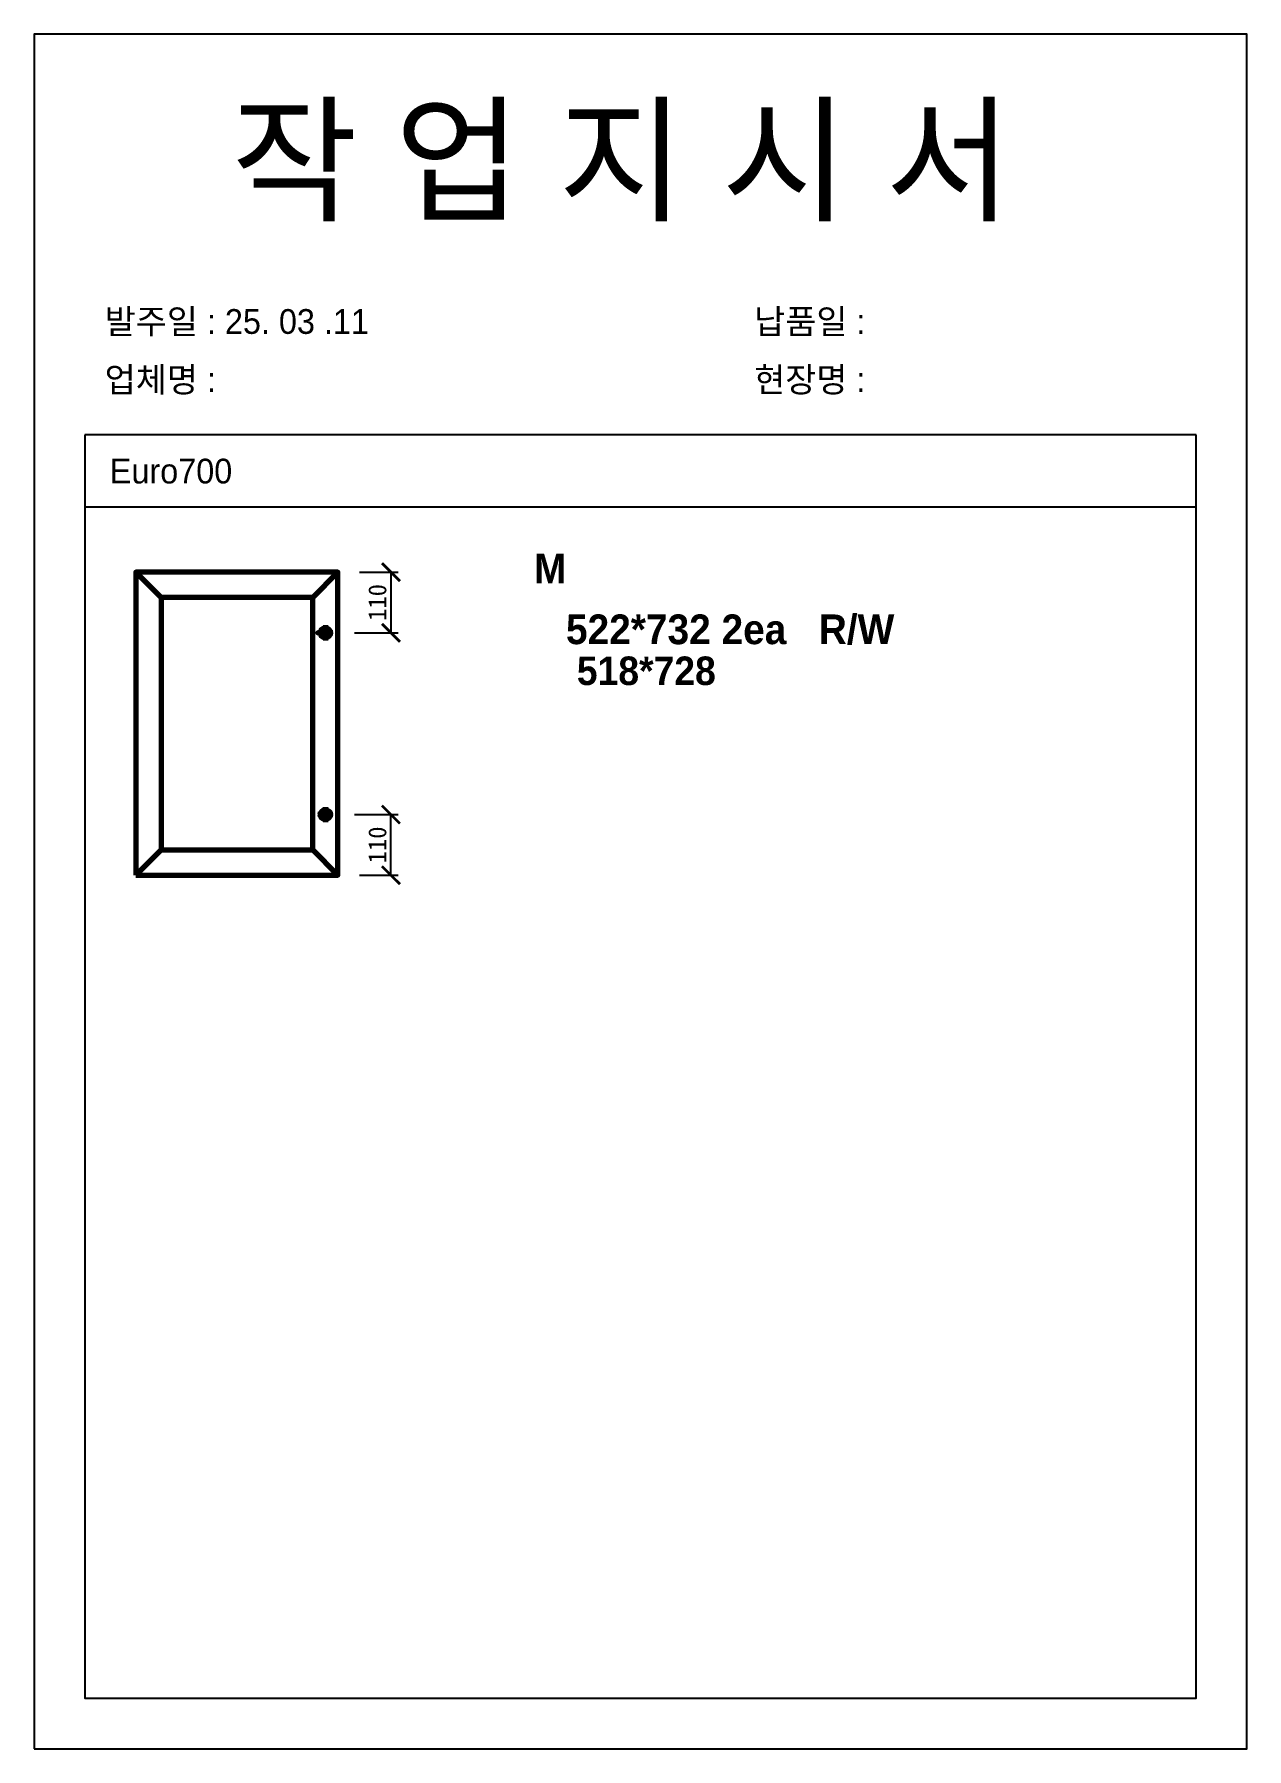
# Model space of a CAD drawing. Header units: millimetres. Extents: x -44117 to 256353, y -2095463 to 65325.
# Drawn here: x 111613 to 113293, y -11394 to -9018 of the extents above; entities that cross this region are included whole.
import ezdxf

# ---------------------------------------------------------------- set-up
doc = ezdxf.new("R2010")
doc.units = ezdxf.units.MM
doc.header["$LTSCALE"] = 10
doc.layers.add('Layer1', color=7, linetype='Continuous', lineweight=70)
doc.dimstyles.new('ISO-25', dxfattribs={"dimtxt": 2.5, "dimasz": 2.5, "dimexe": 1, "dimexo": 1, "dimtad": 1, "dimtxsty": 'Standard', "dimblk": 'ARCHTICK', "dimcen": 2.5, "dimadec": 0, "dimazin": 0, "dimtfac": 1, "dimtmove": 0, "dimatfit": 3, "dimfxl": 0, "dimarcsym": 0})

msp = doc.modelspace()

# ---------------------------------------------------------------- texts
at = {"attachment_point": 1}
for s, width, gutter_width, heights, insert, char_height in [('{\\fGulim|b0|i0|c129|p50;작 업 지 시 서}', 3307.3198183, 12.5, [-155.84554], (111885.38745, -9121.74329), 140), ('{\\fGulim|b0|i0|c129|p50;발주일 : 25. 03 .11}', 3307.3198183, 12.5, [-38.18216], (111710.1781, -9398.46371), 34.3), ('{\\fGulim|b0|i0|c129|p50;납품일 :}', 3307.3198183, 12.5, [-37.67976], (112610.15608, -9398.46371), 34.3), ('{\\fGulim|b0|i0|c129|p50;업체명 : }', 3307.3198183, 12.5, [38.2735], (111710.1781, -9479.11988), 34.3), ('{\\fGulim|b0|i0|c129|p50;현장명 : }', 3307.3198183, 12.5, [-38.2735], (112610.15608, -9479.11988), 34.3), ('{\\fGulim|b0|i0|c129|p50;Euro700 }', 3307.3198183, 12.5, [-35.25912], (111717.2203, -9605.78598), 34.3), ('{\\fGulim|b1|i0|c129|p50;M}', 2645.8558546, 10, [-42.24889], (112305.02661, -9737.36356), 41.16), ('{\\fGulim|b1|i0|c129|p50;\\P522*732 2ea   R/W}', 2645.8558546, 10, [-118.30778], (112349.30512, -9753.02322), 41.16)]:
    msp.add_mtext_dynamic_manual_height_columns(s, width=width, gutter_width=gutter_width, heights=heights, dxfattribs=dict(at, insert=insert, char_height=char_height))
at = {"color": 1, "insert": (112364.33772, -9879.93027), "char_height": 39.5136, "attachment_point": 1}
msp.add_mtext_dynamic_manual_height_columns('{\\fGulim|b1|i0|c129|p50;518*728}', width=2540.0216204, gutter_width=9.6, heights=[-40.6112], dxfattribs=at)

# ---------------------------------------------------------------- blocks, each defined once
blk = doc.blocks.new('_ArchTick')
at = {"color": 0, "linetype": 'ByBlock', "const_width": 0.15}
blk.add_lwpolyline([(-0.5, -0.5), (0.5, 0.5)], dxfattribs=at)
blk = doc.blocks.new('*D2091')
at = {"color": 0, "lineweight": -2}
for p, q in [((112056.4, -10099), (112116.8, -10099)), ((112106.8, -10183), (112106.8, -10099)), ((112063.4, -10183), (112116.8, -10183))]:
    blk.add_line(p, q, dxfattribs=at)
at = {"layer": 'Defpoints', "color": 0}
for p in [(112026.4, -10099), (112106.8, -10099), (112033.4, -10183)]:
    blk.add_point(p, dxfattribs=at)
at = {"color": 0, "lineweight": -2, "xscale": 25, "yscale": 25, "zscale": 25}
for p, rotation in [((112106.8, -10099), 90), ((112106.8, -10183), 270)]:
    blk.add_blockref('_ArchTick', p, dxfattribs=dict(at, rotation=rotation))
at = {"color": 0, "insert": (112088.1, -10141), "char_height": 25, "attachment_point": 5, "rotation": 90}
blk.add_mtext('110', dxfattribs=at)
blk = doc.blocks.new('*D2092')
at = {"color": 0, "lineweight": -2}
for p, q in [((112063.4, -9763), (112116.8, -9763)), ((112106.8, -9763), (112106.8, -9847)), ((112056.4, -9847), (112116.8, -9847))]:
    blk.add_line(p, q, dxfattribs=at)
at = {"layer": 'Defpoints', "color": 0}
for p in [(112033.4, -9763), (112026.4, -9847), (112106.8, -9847)]:
    blk.add_point(p, dxfattribs=at)
at = {"color": 0, "lineweight": -2, "xscale": 25, "yscale": 25, "zscale": 25}
for p, rotation in [((112106.8, -9763), 90), ((112106.8, -9847), 270)]:
    blk.add_blockref('_ArchTick', p, dxfattribs=dict(at, rotation=rotation))
at = {"color": 0, "insert": (112088.1, -9805), "char_height": 25, "attachment_point": 5, "rotation": 90}
blk.add_mtext('110', dxfattribs=at)

# ---------------------------------------------------------------- dimensions: what is measured, and where the dimension line sits
for base, p1, p2, picture, middle in [((112106.80165, -9847.00539), (112033.40993, -9763.00539), (112026.40993, -9847.00539), '*D2092', (112088.05165, -9805.00539)), ((112106.80165, -10099.00539), (112033.40993, -10183.00539), (112026.40993, -10099.00539), '*D2091', (112088.05165, -10141.00539))]:
    dim = msp.add_linear_dim(base=base, p1=p1, p2=p2, angle=90, text='110', dimstyle='ISO-25', override={"dimscale": 10, "dimexo": 3, "dimtxsty": 'Standard'})
    dim.commit()
    dim.dimension.update_dxf_attribs({"geometry": picture, "text_midpoint": middle})

# ---------------------------------------------------------------- linework, layer by layer
for p, q in [((113222.58085, -9572.7505), (111682.58085, -9572.7505)), ((113222.58085, -9672.7505), (111682.58085, -9672.7505))]:
    msp.add_line(p, q)
msp.add_lwpolyline([(111612.58085, -11393.58077), (113292.58085, -11393.58077), (113292.58085, -9017.58077), (111612.58085, -9017.58077)], close=True)
msp.add_lwpolyline([(111682.58085, -9572.7505), (111682.58085, -11323.58077), (113222.58085, -11323.58077), (113222.58085, -9572.7505)])
at = {"layer": 'Layer1'}
for p, q in [((111788.40993, -9798.00539), (111753.40993, -9763.00539)), ((111998.40993, -9798.00539), (112033.40993, -9763.00539)), ((112015.90993, -9836.50539), (112015.90993, -9857.50539)), ((112015.90993, -10088.50539), (112015.90993, -10109.50539)), ((112026.40993, -10099.00539), (112005.40993, -10099.00539)), ((111788.40993, -10148.00539), (111753.40993, -10183.00539)), ((112033.40993, -10183.00539), (111998.40993, -10148.00539))]:
    msp.add_line(p, q, dxfattribs=at)
for points in [[(111753.40993, -10183.00539), (112033.40993, -10183.00539), (112033.40993, -9763.00539), (111753.40993, -9763.00539)], [(111788.40993, -10148.00539), (111998.40993, -10148.00539), (111998.40993, -9798.00539), (111788.40993, -9798.00539)], [(112026.40993, -9847.00539), (112005.40993, -9847.00539)]]:
    msp.add_lwpolyline(points, close=True, dxfattribs=at)
for centre in [(112015.90993, -9847.00539), (112015.90993, -10099.00539)]:
    msp.add_circle(centre, 7, dxfattribs=at)

msp.set_redraw_order([(e.dxf.handle, doc.entitydb.next_handle()) for e in msp.query("TEXT MTEXT ATTDEF DIMENSION ARC_DIMENSION")])  # texts and dimensions are drawn at this point

doc.saveas('drawing.dxf')
